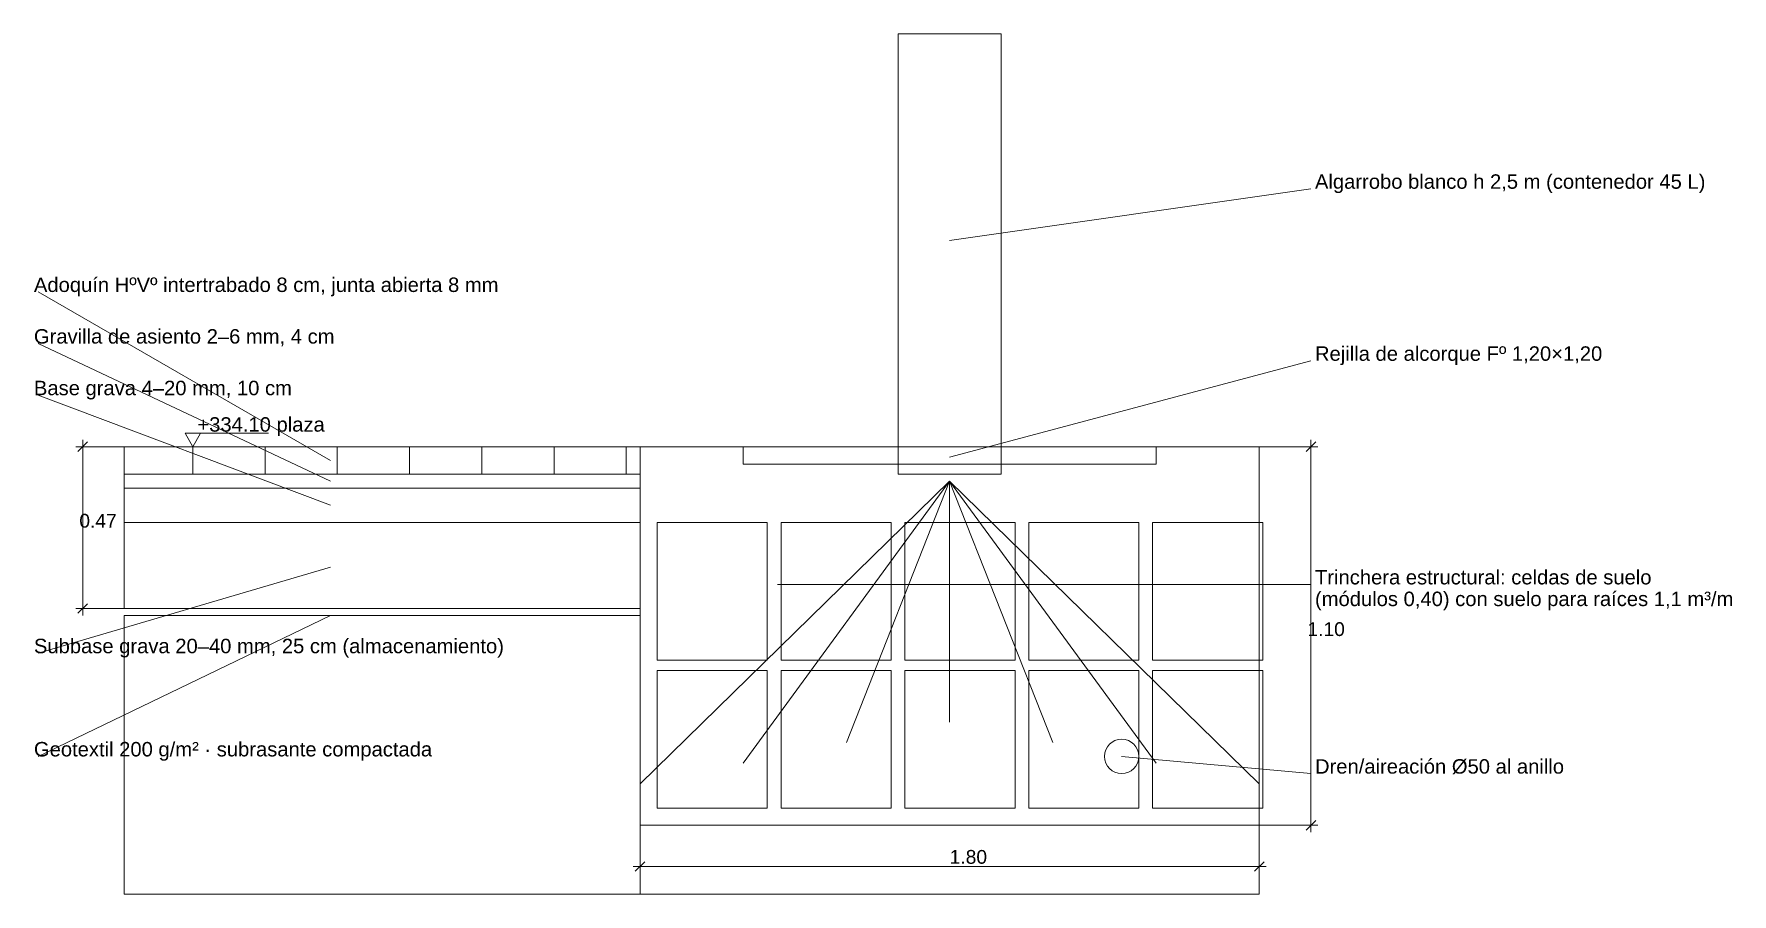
# Model space of a CAD drawing. Header units: metres. Extents: x -1097 to 1588, y -185 to 884.
# Drawn here: x 1359.738 to 1364.674, y -61.3 to -58.8 of the extents above; entities that cross this region are included whole.
import ezdxf

# ---------------------------------------------------------------- set-up
doc = ezdxf.new("R2010")
doc.units = ezdxf.units.M
doc.layers.add('DETALLES', color=7, linetype='Continuous', lineweight=0, plot=False)
doc.styles.add('ARIAL', font='arial.ttf')

msp = doc.modelspace()

# ---------------------------------------------------------------- texts
at = {"layer": 'DETALLES', "style": 'ARIAL'}
for s, height, p in [('Algarrobo blanco h 2,5 m (contenedor 45 L)', 0.042, (1363.462, -59.25)), ('Adoquín HºVº intertrabado 8 cm, junta abierta 8 mm', 0.042, (1359.738, -59.55)), ('Gravilla de asiento 2–6 mm, 4 cm', 0.042, (1359.738, -59.7)), ('Rejilla de alcorque Fº 1,20×1,20', 0.042, (1363.462, -59.75)), ('Base grava 4–20 mm, 10 cm', 0.042, (1359.738, -59.85)), ('+334.10 plaza', 0.042, (1360.2132, -59.956)), ('0.47', 0.04, (1359.87, -60.235)), ('Trinchera estructural: celdas de suelo', 0.042, (1363.462, -60.4)), ('(módulos 0,40) con suelo para raíces 1,1 m³/m', 0.042, (1363.462, -60.463)), ('1.10', 0.04, (1363.44, -60.55)), ('Subbase grava 20–40 mm, 25 cm (almacenamiento)', 0.042, (1359.738, -60.6)), ('Geotextil 200 g/m² · subrasante compactada', 0.042, (1359.738, -60.9)), ('Dren/aireación Ø50 al anillo', 0.042, (1363.462, -60.95)), ('1.80', 0.04, (1362.4, -61.212))]:
    msp.add_text(s, height=height, dxfattribs=at).set_placement(p)

# ---------------------------------------------------------------- linework, layer by layer
at = {"layer": 'DETALLES'}
for points in [[(1362.25, -60.08), (1362.55, -60.08), (1362.55, -58.8), (1362.25, -58.8)], [(1360.178, -59.9604), (1360.222, -59.9604), (1360.2, -60)], [(1360, -60.08), (1361.5, -60.08), (1361.5, -60), (1360, -60)], [(1361.5, -61.1), (1363.3, -61.1), (1363.3, -60), (1361.5, -60)], [(1361.8, -60), (1363, -60), (1363, -60.05), (1361.8, -60.05)], [(1360, -60.12), (1361.5, -60.12), (1361.5, -60.08), (1360, -60.08)], [(1360, -60.22), (1361.5, -60.22), (1361.5, -60.12), (1360, -60.12)], [(1360, -60.47), (1361.5, -60.47), (1361.5, -60.22), (1360, -60.22)], [(1361.55, -60.62), (1361.87, -60.62), (1361.87, -60.22), (1361.55, -60.22)], [(1361.91, -60.62), (1362.23, -60.62), (1362.23, -60.22), (1361.91, -60.22)], [(1362.27, -60.62), (1362.59, -60.62), (1362.59, -60.22), (1362.27, -60.22)], [(1362.63, -60.62), (1362.95, -60.62), (1362.95, -60.22), (1362.63, -60.22)], [(1362.99, -60.62), (1363.31, -60.62), (1363.31, -60.22), (1362.99, -60.22)], [(1360, -61.3), (1361.5, -61.3), (1361.5, -60.49), (1360, -60.49)], [(1361.55, -61.05), (1361.87, -61.05), (1361.87, -60.65), (1361.55, -60.65)], [(1361.91, -61.05), (1362.23, -61.05), (1362.23, -60.65), (1361.91, -60.65)], [(1362.27, -61.05), (1362.59, -61.05), (1362.59, -60.65), (1362.27, -60.65)], [(1362.63, -61.05), (1362.95, -61.05), (1362.95, -60.65), (1362.63, -60.65)], [(1362.99, -61.05), (1363.31, -61.05), (1363.31, -60.65), (1362.99, -60.65)], [(1361.5, -61.3), (1363.3, -61.3), (1363.3, -61.1), (1361.5, -61.1)]]:
    msp.add_lwpolyline(points, close=True, dxfattribs=at)
for points in [[(1362.4, -59.4), (1363.45, -59.25)], [(1360.6, -60.04), (1359.75, -59.55)], [(1360.6, -60.1), (1359.75, -59.7)], [(1362.4, -60.03), (1363.45, -59.75)], [(1360.6, -60.17), (1359.75, -59.85)], [(1360.2, -59.9604), (1360.42, -59.9604)], [(1360, -60), (1359.86, -60)], [(1359.866, -60.014), (1359.894, -59.986)], [(1359.88, -60.49), (1359.88, -59.98)], [(1360.2, -60), (1360.2, -60.08)], [(1360.41, -60), (1360.41, -60.08)], [(1360.62, -60), (1360.62, -60.08)], [(1360.83, -60), (1360.83, -60.08)], [(1361.04, -60), (1361.04, -60.08)], [(1361.25, -60), (1361.25, -60.08)], [(1361.46, -60), (1361.46, -60.08)], [(1363.3, -60), (1363.47, -60)], [(1363.436, -60.014), (1363.464, -59.986)], [(1363.45, -61.12), (1363.45, -59.98)], [(1362.4, -60.1), (1361.5, -60.98)], [(1362.4, -60.1), (1361.8, -60.92)], [(1362.4, -60.1), (1362.1, -60.86)], [(1362.4, -60.1), (1362.4, -60.8)], [(1362.4, -60.1), (1362.7, -60.86)], [(1362.4, -60.1), (1363, -60.92)], [(1362.4, -60.1), (1363.3, -60.98)], [(1360.6, -60.35), (1359.75, -60.6)], [(1361.9, -60.4), (1363.45, -60.4)], [(1359.866, -60.484), (1359.894, -60.456)], [(1360.6, -60.49), (1359.75, -60.9)], [(1360, -60.47), (1359.86, -60.47)], [(1360, -60.49), (1361.5, -60.49)], [(1362.9, -60.9), (1363.45, -60.95)], [(1361.5, -61.1), (1361.5, -61.24)], [(1363.3, -61.1), (1363.3, -61.24)], [(1363.3, -61.1), (1363.47, -61.1)], [(1363.436, -61.114), (1363.464, -61.086)], [(1361.486, -61.234), (1361.514, -61.206)], [(1363.286, -61.234), (1363.314, -61.206)], [(1361.48, -61.22), (1363.32, -61.22)]]:
    msp.add_lwpolyline(points, dxfattribs=at)
msp.add_circle((1362.9, -60.9), 0.05, dxfattribs=at)

msp.set_redraw_order([(e.dxf.handle, doc.entitydb.next_handle()) for e in msp.query("TEXT MTEXT ATTDEF DIMENSION ARC_DIMENSION")])  # texts and dimensions are drawn at this point

doc.saveas('drawing.dxf')
